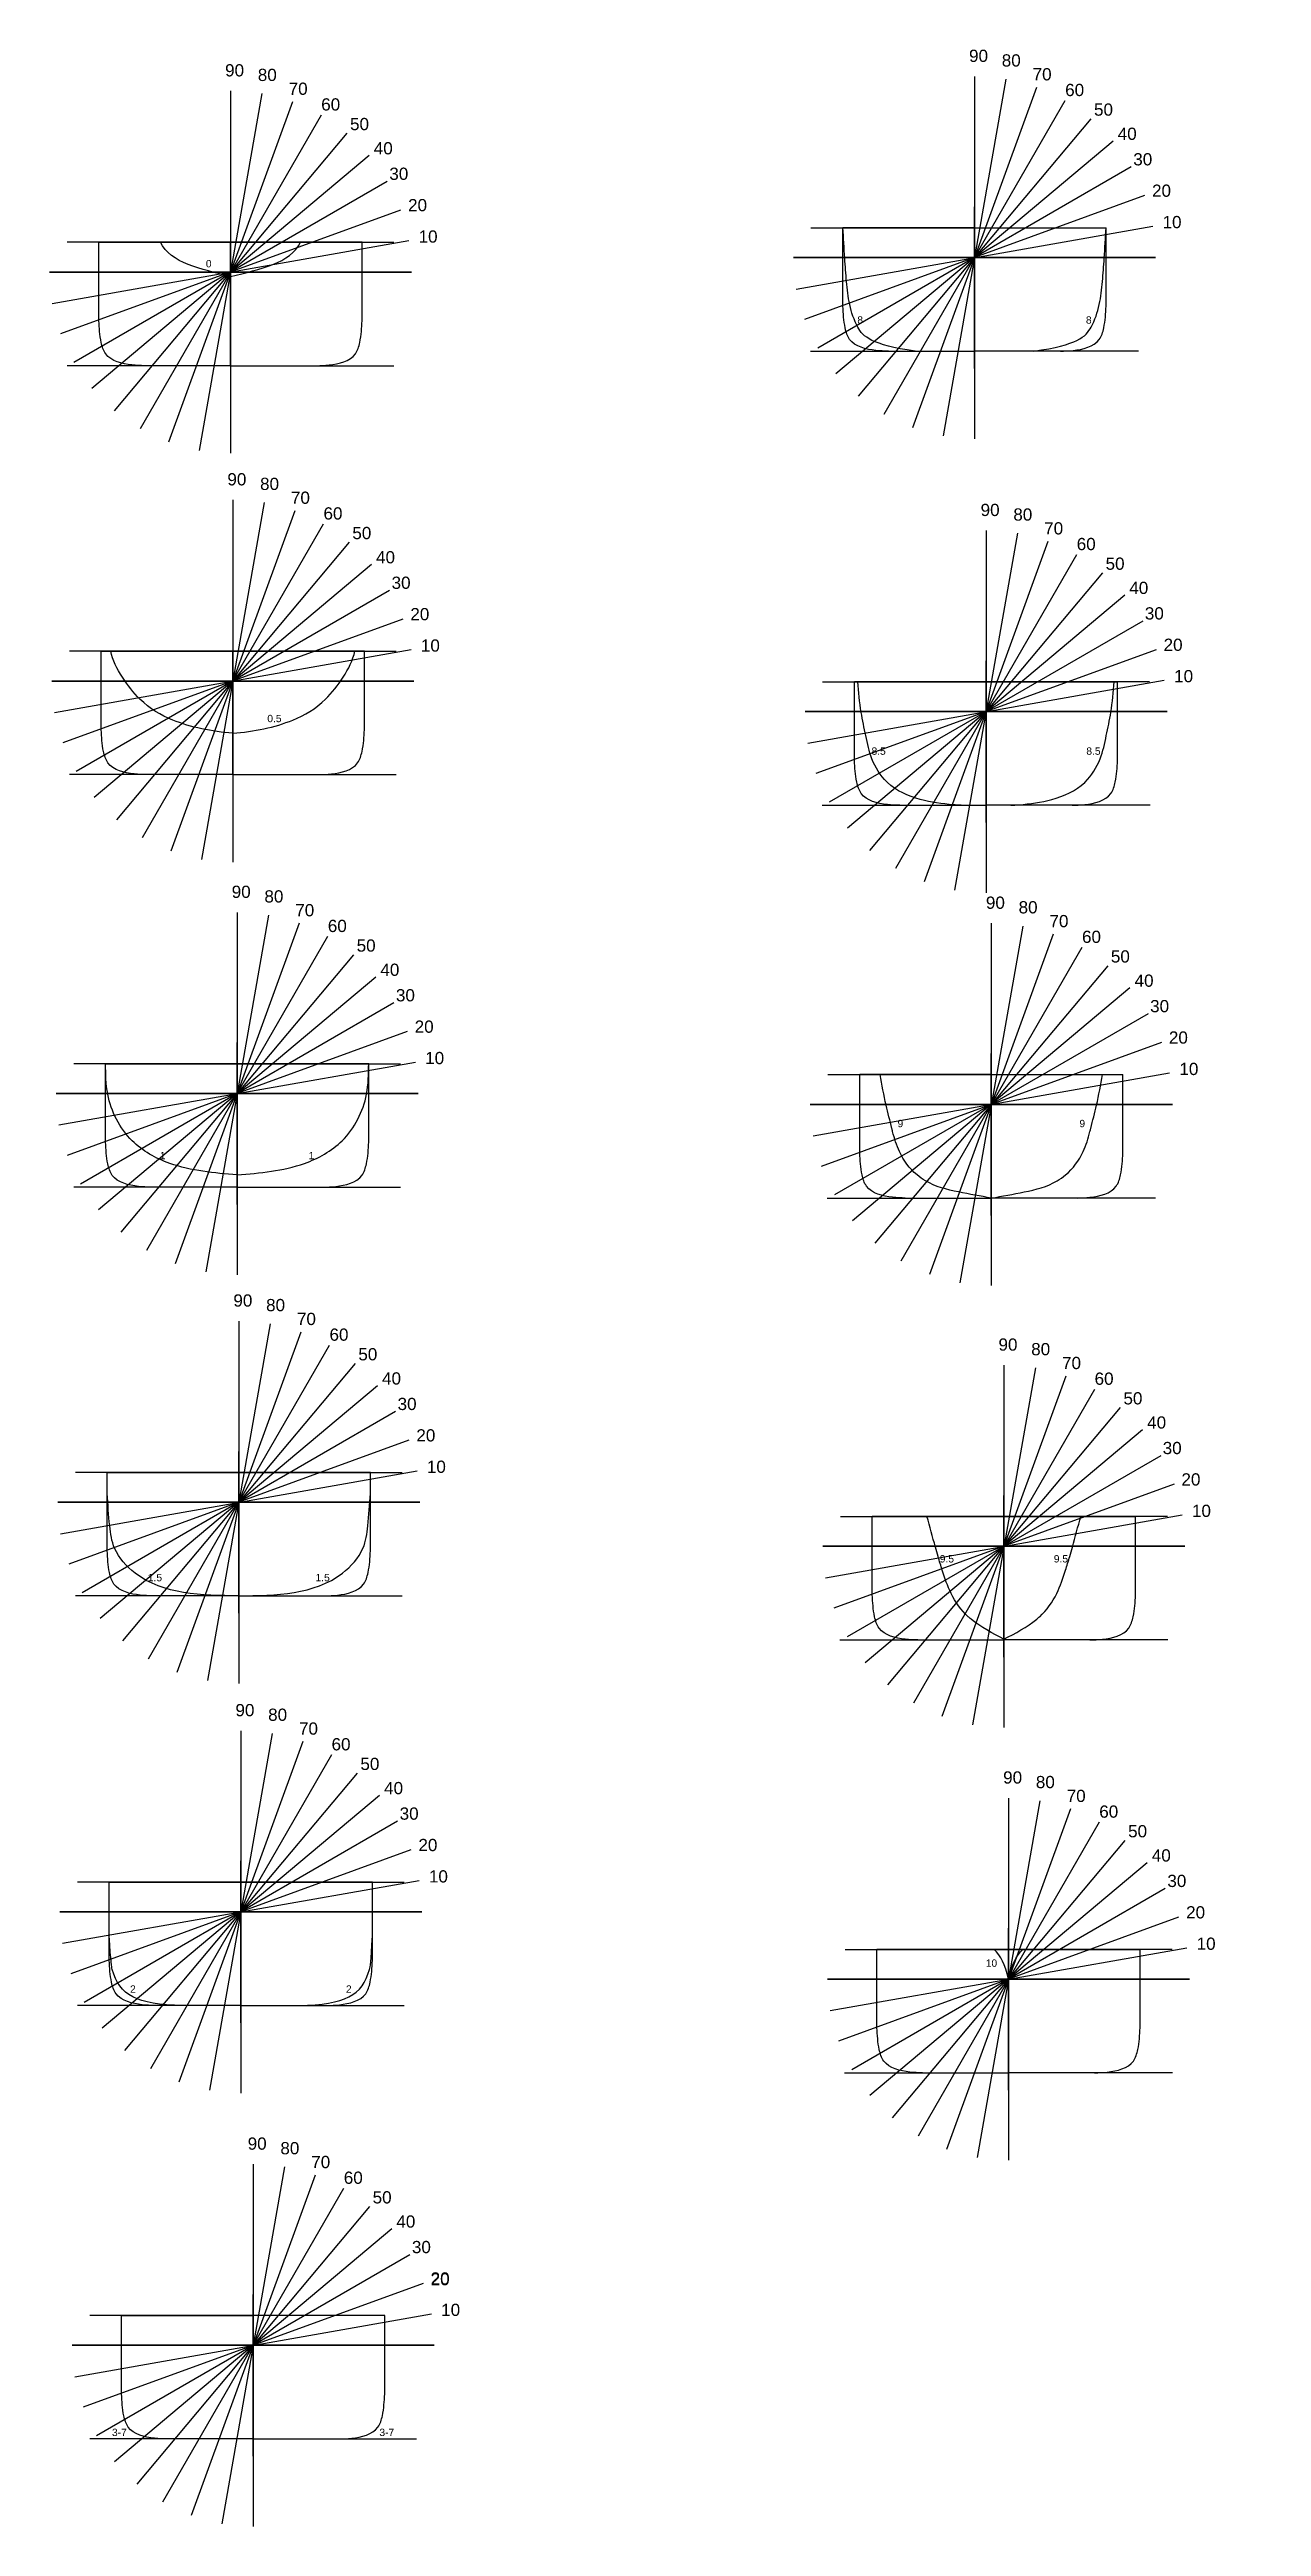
# Model space of a CAD drawing. Header units: millimetres. Extents: x 80505 to 348411, y -173374 to 99100.
# Drawn here: x 160811 to 210414, y -173374 to -72071 of the extents above; entities that cross this region are included whole.
import ezdxf

# ---------------------------------------------------------------- set-up
doc = ezdxf.new("R2010")
doc.units = ezdxf.units.MM
doc.header["$MEASUREMENT"] = 0
doc.styles.get("Standard").update_dxf_attribs({"font": 'arial.ttf', "height": 0.5})

msp = doc.modelspace()

# ---------------------------------------------------------------- texts
at = {"color": 7, "char_height": 500, "attachment_point": 1}
for s, width, heights, insert in [('90', 1428.119, [0], (167997.4, -72670.7)), ('80', 1450.568, [0.2], (169335.4, -72858)), ('90', 1428.119, [0], (198445.4, -72078.9)), ('80', 1450.568, [0.2], (199783.5, -72266.1)), ('70', 1450.568, [0.2], (201046.7, -72832.1)), ('70', 1450.568, [0.2], (170598.6, -73424)), ('60', 1450.568, [0.2], (202378.6, -73474.1)), ('60', 1450.568, [0.2], (171930.5, -74066)), ('50', 1450.568, [0.2], (173111.4, -74868.5)), ('50', 1450.568, [0.2], (203559.4, -74276.7)), ('40', 1450.568, [0.2], (174081.9, -75858.3)), ('40', 1450.568, [0.2], (204529.9, -75266.4)), ('30', 1450.568, [0.2], (174718.2, -76901.6)), ('30', 1450.568, [0.2], (205166.2, -76309.7)), ('20', 1450.568, [0.2], (205933.8, -77593.7)), ('20', 1450.568, [0.2], (175485.8, -78185.6)), ('10', 1450.568, [0.2], (206364.2, -78877.8)), ('10', 1450.568, [0.2], (175916.2, -79469.6)), ('90', 1428.119, [0], (168090.5, -89397.6)), ('80', 1450.568, [0.2], (169428.5, -89584.8)), ('70', 1450.568, [0.2], (170691.7, -90150.8)), ('60', 1450.568, [0.2], (172023.6, -90792.9)), ('90', 1428.119, [0], (198918.8, -90650.3)), ('80', 1450.568, [0.2], (200256.8, -90837.6)), ('50', 1450.568, [0.2], (173204.4, -91595.4)), ('70', 1450.568, [0.2], (201520, -91403.6)), ('60', 1450.568, [0.2], (202851.9, -92045.6)), ('40', 1450.568, [0.2], (174175, -92585.1)), ('50', 1450.568, [0.2], (204032.7, -92848.1)), ('30', 1450.568, [0.2], (174811.2, -93628.4)), ('40', 1450.568, [0.2], (205003.3, -93837.9)), ('20', 1450.568, [0.2], (175578.8, -94912.5)), ('30', 1450.568, [0.2], (205639.6, -94881.2)), ('10', 1450.568, [0.2], (176009.3, -96196.5)), ('20', 1450.568, [0.2], (206407.2, -96165.2)), ('10', 1450.568, [0.2], (206837.6, -97449.2)), ('90', 1428.119, [0], (168268, -106268.7)), ('80', 1450.568, [0.2], (169606, -106456)), ('70', 1450.568, [0.2], (170869.2, -107022)), ('90', 1428.119, [0], (199134.9, -106714.1)), ('80', 1450.568, [0.2], (200472.9, -106901.4)), ('60', 1450.568, [0.2], (172201.1, -107664)), ('70', 1450.568, [0.2], (201736.1, -107467.3)), ('60', 1450.568, [0.2], (203068, -108109.4)), ('50', 1450.568, [0.2], (173381.9, -108466.5)), ('50', 1450.568, [0.2], (204248.9, -108911.9)), ('40', 1450.568, [0.2], (174352.5, -109456.3)), ('40', 1450.568, [0.2], (205219.4, -109901.7)), ('30', 1450.568, [0.2], (174988.8, -110499.6)), ('30', 1450.568, [0.2], (205855.7, -110944.9)), ('20', 1450.568, [0.2], (175756.3, -111783.6)), ('20', 1450.568, [0.2], (206623.3, -112229)), ('10', 1450.568, [0.2], (176186.8, -113067.6)), ('10', 1450.568, [0.2], (207053.7, -113513)), ('90', 1428.119, [0], (168336.4, -122983.7)), ('80', 1450.568, [0.2], (169674.5, -123171)), ('70', 1450.568, [0.2], (170937.7, -123737)), ('60', 1450.568, [0.2], (172269.6, -124379)), ('50', 1450.568, [0.2], (173450.4, -125181.5)), ('90', 1428.119, [0], (199649.7, -124785.6)), ('80', 1450.568, [0.2], (200987.8, -124972.9)), ('70', 1450.568, [0.2], (202251, -125538.9)), ('40', 1450.568, [0.2], (174420.9, -126171.3)), ('60', 1450.568, [0.2], (203582.9, -126180.9)), ('30', 1450.568, [0.2], (175057.2, -127214.6)), ('50', 1450.568, [0.2], (204763.7, -126983.4)), ('20', 1450.568, [0.2], (175824.8, -128498.6)), ('40', 1450.568, [0.2], (205734.2, -127973.2)), ('30', 1450.568, [0.2], (206370.5, -129016.4)), ('10', 1450.568, [0.2], (176255.2, -129782.6)), ('20', 1450.568, [0.2], (207138.1, -130300.5)), ('10', 1450.568, [0.2], (207568.5, -131584.5)), ('90', 1428.119, [0], (168420.5, -139737.6)), ('80', 1450.568, [0.2], (169758.6, -139924.8)), ('70', 1450.568, [0.2], (171021.8, -140490.8)), ('60', 1450.568, [0.2], (172353.7, -141132.8)), ('50', 1450.568, [0.2], (173534.5, -141935.3)), ('90', 1428.119, [0], (199840.3, -142490.9)), ('80', 1450.568, [0.2], (201178.4, -142678.2)), ('40', 1450.568, [0.2], (174505, -142925.1)), ('70', 1450.568, [0.2], (202441.6, -143244.2)), ('30', 1450.568, [0.2], (175141.3, -143968.4)), ('60', 1450.568, [0.2], (203773.5, -143886.2)), ('50', 1450.568, [0.2], (204954.3, -144688.7)), ('20', 1450.568, [0.2], (175908.9, -145252.4)), ('40', 1450.568, [0.2], (205924.8, -145678.5)), ('10', 1450.568, [0.2], (176339.3, -146536.5)), ('30', 1450.568, [0.2], (206561.1, -146721.8)), ('20', 1450.568, [0.2], (207328.7, -148005.8)), ('10', 1450.568, [0.2], (207759.1, -149289.8)), ('90', 1428.119, [0], (168921.7, -157465.1)), ('80', 1450.568, [0.2], (170259.8, -157652.4)), ('70', 1450.568, [0.2], (171523, -158218.4)), ('60', 1450.568, [0.2], (172854.9, -158860.4)), ('50', 1450.568, [0.2], (174035.7, -159662.9)), ('40', 1450.568, [0.2], (175006.2, -160652.7)), ('30', 1450.568, [0.2], (175642.5, -161696)), ('20', 1450.568, [0.2], (176410.1, -162980)), ('20', 1450.568, [0.2], (176410.1, -163010)), ('10', 1450.568, [0.2], (176840.6, -164264))]:
    msp.add_mtext_dynamic_manual_height_columns(s, width=width, gutter_width=1, heights=heights, dxfattribs=dict(at, insert=insert))
at = {"char_height": 300}
for s, width, insert, attachment_point in [('0', 409.903, (167209.7, -80678.1), 1), ('8', 758.901, (194106.7, -82982.2), 3), ('8', 758.901, (203227.8, -82982.2), 1), ('0.5', 328.312, (170307.3, -99281.7), 3), ('8.5', 298.861, (195036.1, -100614.4), 3), ('8.5', 298.861, (203245.1, -100614.4), 1), ('9', 433.211, (195751.9, -115845.4), 3), ('9', 433.211, (202961.5, -115845.4), 1), ('1', 181.521, (165328.4, -117155.5), 1), ('1', 181.521, (171651.2, -117155.5), 3), ('9.5', 222.32, (197829.1, -133648), 3), ('9.5', 222.32, (201913.9, -133648), 1), ('1.5', 339.672, (164835.7, -134415.6), 1), ('1.5', 339.672, (172280.8, -134415.6), 3), ('10', 300, (199595.4, -150183.1), 3), ('2', 284.776, (164107.6, -151244.1), 1), ('2', 284.776, (173177.1, -151244.1), 3), ('3-7', 284.776, (163368.4, -169376.1), 1), ('3-7', 284.776, (174918.7, -169376.1), 3)]:
    msp.add_mtext_dynamic_manual_height_columns(s, width=width, gutter_width=1000, heights=[0], dxfattribs=dict(at, insert=insert, attachment_point=attachment_point))

# ---------------------------------------------------------------- linework, layer by layer
for p, q in [((169505.7, -73874.9), (166932.8, -88466.7)), ((168219.2, -73762.4), (168219.2, -88579.3)), ((168219.2, -73762.4), (168219.2, -88579.3)), ((201201.1, -73617.3), (196133.4, -87540.6)), ((199953.7, -73283.1), (197380.8, -87874.9)), ((198667.2, -73170.5), (198667.2, -87987.4)), ((198667.2, -73170.5), (198667.2, -87987.4)), ((171923.4, -74754.9), (164515, -87586.7)), ((170753.1, -74209.2), (165685.4, -88132.5)), ((203431.8, -74905.9), (193902.7, -86252.1)), ((202371.5, -74163.1), (194963, -86994.9)), ((172983.8, -75497.7), (163454.6, -86843.9)), ((204342.4, -75816.9), (192992, -85341)), ((173894.4, -76408.8), (162544, -85932.9)), ((205083.1, -76874.8), (192251.3, -84283.2)), ((174635.1, -77466.6), (161803.3, -84875.1)), ((175180.9, -78637), (161257.6, -83704.7)), ((205628.9, -78045.1), (191705.6, -83112.8)), ((198667.2, -85118.4), (198667.2, -78497.8)), ((160923.3, -82457.3), (175515.1, -79884.4)), ((168219.2, -79950.8), (161536.8, -79950.8)), ((162834.2, -79950.8), (168219.2, -79950.8)), ((173604.2, -79950.8), (168219.2, -79950.8)), ((168219.2, -79950.8), (174901.7, -79950.8)), ((168219.2, -84972.8), (168219.2, -79950.8)), ((191371.3, -81865.4), (205963.1, -79292.5)), ((191975.4, -79359), (198667.2, -79359)), ((198667.2, -79359), (193282.2, -79359)), ((198667.2, -79359), (204052.2, -79359)), ((206075.7, -80579), (191258.8, -80579)), ((191258.8, -80579), (206075.7, -80579)), ((191954.4, -80579), (198667.2, -80579)), ((205380.1, -80579), (198667.2, -80579)), ((175627.7, -81170.8), (160810.8, -81170.8)), ((160810.8, -81170.8), (175627.7, -81170.8)), ((168219.2, -81170.8), (161536.8, -81170.8)), ((168219.2, -81170.8), (174901.7, -81170.8)), ((168219.2, -85000.8), (161536.8, -85000.8)), ((168219.2, -85000.8), (168219.2, -84972.8)), ((168219.2, -85000.8), (174901.7, -85000.8)), ((191954.4, -84409), (198667.2, -84409)), ((198667.2, -84409), (198667.2, -84407.9)), ((205380.1, -84409), (198667.2, -84409)), ((170846.1, -90936), (165778.5, -104859.4)), ((169598.8, -90601.8), (167025.8, -105193.6)), ((168312.3, -90489.3), (168312.3, -105306.2)), ((168312.3, -90489.3), (168312.3, -105306.2)), ((172016.5, -91481.8), (164608.1, -104313.6)), ((200427.1, -91854.5), (197854.1, -106446.3)), ((199140.6, -91742), (199140.6, -106558.9)), ((199140.6, -91742), (199140.6, -106558.9)), ((173987.5, -93135.6), (162637.1, -102659.8)), ((173076.9, -92224.6), (163547.7, -103570.8)), ((202844.8, -92734.5), (195436.4, -105566.3)), ((201674.4, -92188.8), (196606.8, -106112.1)), ((174728.2, -94193.5), (161896.4, -101601.9)), ((203905.2, -93477.3), (194376, -104823.5)), ((204815.8, -94388.4), (193465.4, -103912.5)), ((175274, -95363.9), (161350.6, -100431.5)), ((205556.5, -95446.2), (192724.7, -102854.7)), ((161016.4, -99184.2), (175608.2, -96611.2)), ((168312.3, -96677.7), (161629.8, -96677.7)), ((162927.3, -96677.7), (168312.3, -96677.7)), ((173697.3, -96677.7), (168312.3, -96677.7)), ((168312.3, -96677.7), (174994.7, -96677.7)), ((168312.3, -101699.7), (168312.3, -96677.7)), ((206102.3, -96616.6), (192178.9, -101684.3)), ((199140.6, -103689.9), (199140.6, -97069.3)), ((175720.7, -97897.7), (160903.8, -97897.7)), ((160903.8, -97897.7), (175720.7, -97897.7)), ((168312.3, -97897.7), (161629.8, -97897.7)), ((168312.3, -97897.7), (174994.7, -97897.7)), ((191844.7, -100436.9), (206436.5, -97864)), ((192448.8, -97930.4), (199140.6, -97930.4)), ((199140.6, -97930.4), (193755.6, -97930.4)), ((199140.6, -97930.4), (204525.6, -97930.4)), ((205832.5, -97930.4), (199140.6, -97930.4)), ((206549.1, -99150.4), (191732.2, -99150.4)), ((191732.2, -99150.4), (206549.1, -99150.4)), ((192427.7, -99150.4), (199140.6, -99150.4)), ((192427.7, -99150.4), (199140.6, -99150.4)), ((205853.5, -99150.4), (199140.6, -99150.4)), ((205853.5, -99150.4), (199140.6, -99150.4)), ((168312.3, -101727.7), (161629.8, -101727.7)), ((168312.3, -101727.7), (168312.3, -101699.7)), ((168312.3, -101727.7), (174994.7, -101727.7)), ((192427.7, -102980.4), (199140.6, -102980.4)), ((205853.5, -102980.4), (199140.6, -102980.4)), ((168489.8, -107360.4), (168489.8, -122177.3)), ((168489.8, -107360.4), (168489.8, -122177.3)), ((172194, -108352.9), (164785.6, -121184.7)), ((171023.6, -107807.2), (165956, -121730.5)), ((169776.3, -107472.9), (167203.3, -122064.7)), ((201890.6, -108252.5), (196822.9, -122175.9)), ((200643.2, -107918.3), (198070.3, -122510.1)), ((199356.7, -107805.8), (199356.7, -122622.7)), ((199356.7, -107805.8), (199356.7, -122622.7)), ((173254.4, -109095.8), (163725.2, -120441.9)), ((203060.9, -108798.3), (195652.5, -121630.1)), ((174165, -110006.8), (162814.6, -119530.9)), ((204121.3, -109541.1), (194592.1, -120887.3)), ((174905.7, -111064.6), (162073.9, -118473.1)), ((205031.9, -110452.1), (193681.5, -119976.3)), ((175451.5, -112235), (161528.1, -117302.7)), ((205772.6, -111510), (192940.8, -118918.4)), ((168489.8, -119308.3), (168489.8, -112687.7)), ((206318.4, -112680.4), (192395.1, -117748)), ((199356.7, -119753.6), (199356.7, -113133.1)), ((161193.9, -116055.3), (175785.7, -113482.4)), ((168489.8, -113548.8), (161807.3, -113548.8)), ((163104.8, -113548.8), (168489.8, -113548.8)), ((173874.8, -113548.8), (168489.8, -113548.8)), ((168489.8, -113548.8), (175172.3, -113548.8)), ((192060.8, -116500.7), (206652.6, -113927.7)), ((192664.9, -113994.2), (199356.7, -113994.2)), ((199356.7, -113994.2), (193971.7, -113994.2)), ((199356.7, -113994.2), (204741.7, -113994.2)), ((175898.2, -114768.8), (161081.3, -114768.8)), ((161081.3, -114768.8), (175898.2, -114768.8)), ((168489.8, -114768.8), (161807.3, -114768.8)), ((168489.8, -114768.8), (175172.3, -114768.8)), ((206765.2, -115214.2), (191948.3, -115214.2)), ((191948.3, -115214.2), (206765.2, -115214.2)), ((192643.9, -115214.2), (199356.7, -115214.2)), ((206069.6, -115214.2), (199356.7, -115214.2)), ((168489.8, -118598.8), (161807.3, -118598.8)), ((168489.8, -118598.8), (168489.8, -118570.8)), ((168489.8, -118598.8), (175172.3, -118598.8)), ((192643.9, -119044.2), (199356.7, -119044.2)), ((206069.6, -119044.2), (199356.7, -119044.2)), ((171092.1, -124522.2), (166024.4, -138445.5)), ((169844.7, -124188), (167271.8, -138779.7)), ((168558.2, -124075.4), (168558.2, -138892.3)), ((168558.2, -124075.4), (168558.2, -138892.3)), ((172262.5, -125067.9), (164854, -137899.8)), ((173322.8, -125810.8), (163793.7, -137156.9)), ((202405.4, -126324.1), (197337.7, -140247.4)), ((201158, -125989.8), (198585.1, -140581.6)), ((199871.5, -125877.3), (199871.5, -140694.2)), ((199871.5, -125877.3), (199871.5, -140694.2)), ((174233.4, -126721.8), (162883, -136245.9)), ((204636.1, -127612.6), (195107, -138958.8)), ((203575.8, -126869.8), (196167.3, -139701.6)), ((174974.1, -127779.6), (162142.3, -135188.1)), ((205546.7, -128523.7), (194196.3, -138047.8)), ((175519.9, -128950), (161596.6, -134017.7)), ((168558.2, -136023.3), (168558.2, -129402.7)), ((206287.4, -129581.5), (193455.6, -136989.9)), ((161262.3, -132770.3), (175854.1, -130197.4)), ((168558.2, -130263.9), (161875.8, -130263.9)), ((163173.2, -130263.9), (168558.2, -130263.9)), ((173943.2, -130263.9), (168558.2, -130263.9)), ((168558.2, -130263.9), (175240.7, -130263.9)), ((175966.7, -131483.9), (161149.8, -131483.9)), ((161149.8, -131483.9), (175966.7, -131483.9)), ((168558.2, -131483.9), (161875.8, -131483.9)), ((168558.2, -131483.9), (175240.7, -131483.9)), ((206833.2, -130751.9), (192909.9, -135819.6)), ((199871.5, -137825.2), (199871.5, -131204.6)), ((192575.6, -134572.2), (207167.4, -131999.3)), ((193179.7, -132065.7), (199871.5, -132065.7)), ((199871.5, -132065.7), (194486.5, -132065.7)), ((199871.5, -132065.7), (205256.5, -132065.7)), ((206563.4, -132065.7), (199871.5, -132065.7)), ((207280, -133285.7), (192463.1, -133285.7)), ((192463.1, -133285.7), (207280, -133285.7)), ((193158.7, -133285.7), (199871.5, -133285.7)), ((206584.4, -133285.7), (199871.5, -133285.7)), ((168558.2, -135313.9), (161875.8, -135313.9)), ((168558.2, -135313.9), (168558.2, -135285.9)), ((168558.2, -135313.9), (175240.7, -135313.9)), ((193158.7, -137115.7), (199871.5, -137115.7)), ((206584.4, -137115.7), (199871.5, -137115.7)), ((172346.6, -141821.8), (164938.1, -154653.6)), ((171176.2, -141276), (166108.5, -155199.3)), ((169928.8, -140941.8), (167355.9, -155533.6)), ((168642.3, -140829.2), (168642.3, -155646.1)), ((168642.3, -140829.2), (168642.3, -155646.1)), ((173406.9, -142564.6), (163877.8, -153910.7)), ((174317.5, -143475.6), (162967.1, -152999.7)), ((201348.6, -143695.1), (198775.7, -158286.9)), ((200062.2, -143582.6), (200062.2, -158399.5)), ((200062.2, -143582.6), (200062.2, -158399.5)), ((175058.2, -144533.4), (162226.4, -151941.9)), ((203766.4, -144575.1), (196357.9, -157406.9)), ((202596, -144029.4), (197528.3, -157952.7)), ((175604, -145703.8), (161680.7, -150771.5)), ((204826.7, -145318), (195297.6, -156664.1)), ((168642.3, -152777.1), (168642.3, -146156.5)), ((205737.4, -146229), (194387, -155753.1)), ((161346.4, -149524.1), (175938.2, -146951.2)), ((168642.3, -147017.7), (161959.9, -147017.7)), ((163257.3, -147017.7), (168642.3, -147017.7)), ((174027.3, -147017.7), (168642.3, -147017.7)), ((168642.3, -147017.7), (175324.8, -147017.7)), ((206478.1, -147286.8), (193646.3, -154695.3)), ((176050.8, -148237.7), (161233.9, -148237.7)), ((161233.9, -148237.7), (176050.8, -148237.7)), ((168642.3, -148237.7), (161959.9, -148237.7)), ((168642.3, -148237.7), (175324.8, -148237.7)), ((207023.8, -148457.2), (193100.5, -153524.9)), ((200062.2, -155530.5), (200062.2, -148909.9)), ((192766.3, -152277.5), (207358.1, -149704.6)), ((193370.3, -149771), (200062.2, -149771)), ((200062.2, -149771), (194677.2, -149771)), ((200062.2, -149771), (205447.2, -149771)), ((206754, -149771), (200062.2, -149771)), ((207470.6, -150991), (192653.7, -150991)), ((192653.7, -150991), (207470.6, -150991)), ((193349.3, -150991), (200062.2, -150991)), ((206775, -150991), (200062.2, -150991)), ((168642.3, -152067.7), (161959.9, -152067.7)), ((168642.3, -152067.7), (168642.3, -152039.7)), ((168642.3, -152067.7), (175324.8, -152067.7)), ((193349.3, -154821), (200062.2, -154821)), ((206775, -154821), (200062.2, -154821)), ((171677.4, -159003.6), (166609.7, -172926.9)), ((170430, -158669.3), (167857.1, -173261.1)), ((169143.6, -158556.8), (169143.6, -173373.7)), ((169143.6, -158556.8), (169143.6, -173373.7)), ((172847.8, -159549.3), (165439.3, -172381.1)), ((173908.1, -160292.2), (164379, -171638.3)), ((174818.8, -161203.2), (163468.4, -170727.3)), ((175559.5, -162261), (162727.7, -169669.5)), ((176105.2, -163431.4), (162181.9, -168499.1)), ((169143.6, -170504.7), (169143.6, -163884.1)), ((161847.7, -167251.7), (176439.5, -164678.8)), ((169143.6, -164745.2), (162461.1, -164745.2)), ((163758.6, -164745.2), (169143.6, -164745.2)), ((174528.6, -164745.2), (169143.6, -164745.2)), ((176552, -165965.2), (161735.1, -165965.2)), ((161735.1, -165965.2), (176552, -165965.2)), ((169143.6, -165965.2), (162461.1, -165965.2)), ((169143.6, -165965.2), (175826, -165965.2)), ((169143.6, -169795.2), (162461.1, -169795.2)), ((169143.6, -169795.2), (169143.6, -169767.2)), ((169143.6, -169795.2), (175826, -169795.2))]:
    msp.add_line(p, q)
for points in [[(168219.2, -85000.8), (164391.4, -85000.8)], [(168219.2, -85000.8), (172047, -85000.8)], [(194839.5, -84409), (198667.2, -84409)], [(202495, -84409), (198667.2, -84409)], [(168312.3, -101727.7), (164484.5, -101727.7)], [(168312.3, -101727.7), (172140.1, -101727.7)], [(195312.8, -102980.4), (199140.6, -102980.4)], [(202968.4, -102980.4), (199140.6, -102980.4)], [(168489.8, -118598.8), (164662, -118598.8)], [(168489.8, -118598.8), (172317.6, -118598.8)], [(195528.9, -119044.2), (199356.7, -119044.2)], [(203184.5, -119044.2), (199356.7, -119044.2)], [(168558.2, -135313.9), (164730.5, -135313.9)], [(168558.2, -135313.9), (172386, -135313.9)], [(196043.8, -137115.7), (199871.5, -137115.7)], [(203699.3, -137115.7), (199871.5, -137115.7)], [(168642.3, -152067.7), (164814.6, -152067.7)], [(168642.3, -152067.7), (172470.1, -152067.7)], [(196234.4, -154821), (200062.2, -154821)], [(203889.9, -154821), (200062.2, -154821)], [(169143.6, -169795.2), (165315.8, -169795.2)], [(169143.6, -169795.2), (172971.3, -169795.2)]]:
    msp.add_lwpolyline(points)
for points, knots in [([(164697.2, -85000.8), (164528.4, -84995), (163980, -84976), (163136.1, -84776.1), (162872.6, -83917.8), (162849.2, -83457), (162834.2, -83161.6), (162834.2, -82091.3), (162834.2, -81021.1), (162834.2, -79950.8)], [0, 0, 0, 0, 516.89005331, 1679.39462107, 2180.11143162, 3074.34377261, 3074.34377261, 3074.34377261, 3075.23469924, 3075.23469924, 3075.23469924, 3075.23469924]), ([(171741.2, -85000.8), (171910, -84995), (172458.4, -84976), (173302.4, -84776.1), (173565.9, -83917.8), (173589.2, -83457), (173604.2, -83161.6), (173604.2, -82091.3), (173604.2, -81021.1), (173604.2, -79950.8)], [0, 0, 0, 0, 516.89005331, 1679.39462107, 2180.11143162, 3074.34377261, 3074.34377261, 3074.34377261, 3075.23469924, 3075.23469924, 3075.23469924, 3075.23469924]), ([(196239.9, -84409), (194434.3, -84142.1), (193891.3, -83605.3), (193528, -82515.4), (193425.8, -81563.7), (193347.3, -80508.5), (193305.8, -79775.4), (193282.2, -79359)], [0.9434732, 0.9434732, 0.9434732, 0.9434732, 2.39845447, 3.4053802, 4.3617608, 5.3145903, 6.56683755, 6.56683755, 6.56683755, 6.56683755]), ([(195145.2, -84409), (194976.5, -84403.1), (194428.1, -84384.1), (193584.1, -84184.3), (193320.6, -83326), (193297.2, -82865.1), (193282.2, -82569.7), (193282.2, -81499.5), (193282.2, -80429.2), (193282.2, -79359)], [0, 0, 0, 0, 516.89005331, 1679.39462107, 2180.11143162, 3074.34377261, 3074.34377261, 3074.34377261, 3075.23469924, 3075.23469924, 3075.23469924, 3075.23469924]), ([(201094.6, -84409), (202900.2, -84142.1), (203443.2, -83605.3), (203806.4, -82515.4), (203908.6, -81563.7), (203987.2, -80508.5), (204028.7, -79775.4), (204052.2, -79359)], [0.9434732, 0.9434732, 0.9434732, 0.9434732, 2.39845447, 3.4053802, 4.3617608, 5.3145903, 6.56683755, 6.56683755, 6.56683755, 6.56683755]), ([(202189.2, -84409), (202358, -84403.1), (202906.4, -84384.1), (203750.4, -84184.3), (204013.9, -83326), (204037.3, -82865.1), (204052.2, -82569.7), (204052.2, -81499.5), (204052.2, -80429.2), (204052.2, -79359)], [0, 0, 0, 0, 516.89005331, 1679.39462107, 2180.11143162, 3074.34377261, 3074.34377261, 3074.34377261, 3075.23469924, 3075.23469924, 3075.23469924, 3075.23469924]), ([(164790.3, -101727.7), (164621.5, -101721.9), (164073.1, -101702.9), (163229.1, -101503), (162965.6, -100644.7), (162942.3, -100183.9), (162927.3, -99888.5), (162927.3, -98818.2), (162927.3, -97748), (162927.3, -96677.7)], [0, 0, 0, 0, 516.89005331, 1679.39462107, 2180.11143162, 3074.34377261, 3074.34377261, 3074.34377261, 3075.23469924, 3075.23469924, 3075.23469924, 3075.23469924]), ([(168312.3, -100028.5), (167452, -99972.2), (166039.1, -99682.5), (164638.2, -98873.4), (163747.5, -97734.9), (163397.6, -97050.7), (163314.2, -96677.7)], [0.21848142, 0.21848142, 0.21848142, 0.21848142, 2.8316898, 4.54413523, 5.64181566, 6.78885544, 6.78885544, 6.78885544, 6.78885544]), ([(168312.3, -100028.5), (169172.6, -99972.2), (170585.5, -99682.5), (171986.4, -98873.4), (172877.1, -97734.9), (173226.9, -97050.7), (173310.4, -96677.7)], [0.21848142, 0.21848142, 0.21848142, 0.21848142, 2.8316898, 4.54413523, 5.64181566, 6.78885544, 6.78885544, 6.78885544, 6.78885544]), ([(171834.3, -101727.7), (172003.1, -101721.9), (172551.5, -101702.9), (173395.4, -101503), (173658.9, -100644.7), (173682.3, -100183.9), (173697.3, -99888.5), (173697.3, -98818.2), (173697.3, -97748), (173697.3, -96677.7)], [0, 0, 0, 0, 516.89005331, 1679.39462107, 2180.11143162, 3074.34377261, 3074.34377261, 3074.34377261, 3075.23469924, 3075.23469924, 3075.23469924, 3075.23469924]), ([(195618.6, -102980.4), (195449.8, -102974.6), (194901.4, -102955.6), (194057.5, -102755.7), (193794, -101897.4), (193770.6, -101436.6), (193755.6, -101141.2), (193755.6, -100070.9), (193755.6, -99000.7), (193755.6, -97930.4)], [0, 0, 0, 0, 516.89005331, 1679.39462107, 2180.11143162, 3074.34377261, 3074.34377261, 3074.34377261, 3075.23469924, 3075.23469924, 3075.23469924, 3075.23469924]), ([(202662.6, -102980.4), (202831.4, -102974.6), (203379.8, -102955.6), (204223.7, -102755.7), (204487.3, -101897.4), (204510.6, -101436.6), (204525.6, -101141.2), (204525.6, -100070.9), (204525.6, -99000.7), (204525.6, -97930.4)], [0, 0, 0, 0, 516.89005331, 1679.39462107, 2180.11143162, 3074.34377261, 3074.34377261, 3074.34377261, 3075.23469924, 3075.23469924, 3075.23469924, 3075.23469924]), ([(164967.8, -118598.8), (164799, -118593), (164250.6, -118574), (163406.7, -118374.2), (163143.1, -117515.8), (163119.8, -117055), (163104.8, -116759.6), (163104.8, -115689.3), (163104.8, -114619.1), (163104.8, -113548.8)], [0, 0, 0, 0, 516.89005331, 1679.39462107, 2180.11143162, 3074.34377261, 3074.34377261, 3074.34377261, 3075.23469924, 3075.23469924, 3075.23469924, 3075.23469924]), ([(172011.8, -118598.8), (172180.6, -118593), (172729, -118574), (173572.9, -118374.2), (173836.4, -117515.8), (173859.8, -117055), (173874.8, -116759.6), (173874.8, -115689.3), (173874.8, -114619.1), (173874.8, -113548.8)], [0, 0, 0, 0, 516.89005331, 1679.39462107, 2180.11143162, 3074.34377261, 3074.34377261, 3074.34377261, 3075.23469924, 3075.23469924, 3075.23469924, 3075.23469924]), ([(195834.7, -119044.2), (195665.9, -119038.4), (195117.5, -119019.4), (194273.6, -118819.5), (194010.1, -117961.2), (193986.7, -117500.4), (193971.7, -117205), (193971.7, -116134.7), (193971.7, -115064.5), (193971.7, -113994.2)], [0, 0, 0, 0, 516.89005331, 1679.39462107, 2180.11143162, 3074.34377261, 3074.34377261, 3074.34377261, 3075.23469924, 3075.23469924, 3075.23469924, 3075.23469924]), ([(202878.7, -119044.2), (203047.5, -119038.4), (203595.9, -119019.4), (204439.9, -118819.5), (204703.4, -117961.2), (204726.7, -117500.4), (204741.7, -117205), (204741.7, -116134.7), (204741.7, -115064.5), (204741.7, -113994.2)], [0, 0, 0, 0, 516.89005331, 1679.39462107, 2180.11143162, 3074.34377261, 3074.34377261, 3074.34377261, 3075.23469924, 3075.23469924, 3075.23469924, 3075.23469924]), ([(165036.2, -135313.9), (164867.5, -135308), (164319.1, -135289), (163475.1, -135089.2), (163211.6, -134230.8), (163188.2, -133770), (163173.2, -133474.6), (163173.2, -132404.4), (163173.2, -131334.1), (163173.2, -130263.9)], [0, 0, 0, 0, 516.89005331, 1679.39462107, 2180.11143162, 3074.34377261, 3074.34377261, 3074.34377261, 3075.23469924, 3075.23469924, 3075.23469924, 3075.23469924]), ([(172080.2, -135313.9), (172249, -135308), (172797.4, -135289), (173641.4, -135089.2), (173904.9, -134230.8), (173928.3, -133770), (173943.2, -133474.6), (173943.2, -132404.4), (173943.2, -131334.1), (173943.2, -130263.9)], [0, 0, 0, 0, 516.89005331, 1679.39462107, 2180.11143162, 3074.34377261, 3074.34377261, 3074.34377261, 3075.23469924, 3075.23469924, 3075.23469924, 3075.23469924]), ([(168558.2, -135313.9), (167021.3, -135295.6), (165021.9, -135271.8), (163416.2, -133516.9), (163247.8, -132330.1), (163201.2, -131570.6), (163173.2, -131127.7)], [0, 0, 0, 0, 4.4057148, 5.73170551, 6.68732182, 8.03053322, 8.03053322, 8.03053322, 8.03053322]), ([(168558.2, -135313.9), (170095.1, -135295.6), (172094.6, -135271.8), (173700.3, -133516.9), (173868.6, -132330.1), (173915.3, -131570.6), (173943.2, -131127.7)], [0, 0, 0, 0, 4.4057148, 5.73170551, 6.68732182, 8.03053322, 8.03053322, 8.03053322, 8.03053322]), ([(196349.5, -137115.7), (196180.7, -137109.9), (195632.4, -137090.9), (194788.4, -136891), (194524.9, -136032.7), (194501.5, -135571.9), (194486.5, -135276.5), (194486.5, -134206.2), (194486.5, -133136), (194486.5, -132065.7)], [0, 0, 0, 0, 516.89005331, 1679.39462107, 2180.11143162, 3074.34377261, 3074.34377261, 3074.34377261, 3075.23469924, 3075.23469924, 3075.23469924, 3075.23469924]), ([(203393.5, -137115.7), (203562.3, -137109.9), (204110.7, -137090.9), (204954.7, -136891), (205218.2, -136032.7), (205241.6, -135571.9), (205256.5, -135276.5), (205256.5, -134206.2), (205256.5, -133136), (205256.5, -132065.7)], [0, 0, 0, 0, 516.89005331, 1679.39462107, 2180.11143162, 3074.34377261, 3074.34377261, 3074.34377261, 3075.23469924, 3075.23469924, 3075.23469924, 3075.23469924]), ([(165120.3, -152067.7), (164951.5, -152061.8), (164403.2, -152042.8), (163559.2, -151843), (163295.7, -150984.6), (163272.3, -150523.8), (163257.3, -150228.4), (163257.3, -149158.2), (163257.3, -148087.9), (163257.3, -147017.7)], [0, 0, 0, 0, 516.89005331, 1679.39462107, 2180.11143162, 3074.34377261, 3074.34377261, 3074.34377261, 3075.23469924, 3075.23469924, 3075.23469924, 3075.23469924]), ([(172164.3, -152067.7), (172333.1, -152061.8), (172881.5, -152042.8), (173725.5, -151843), (173989, -150984.6), (174012.4, -150523.8), (174027.3, -150228.4), (174027.3, -149158.2), (174027.3, -148087.9), (174027.3, -147017.7)], [0, 0, 0, 0, 516.89005331, 1679.39462107, 2180.11143162, 3074.34377261, 3074.34377261, 3074.34377261, 3075.23469924, 3075.23469924, 3075.23469924, 3075.23469924]), ([(166261.4, -152067.7), (164366.2, -152023.8), (163580.8, -151618), (163318.7, -150331.1), (163257.3, -149217.7)], [0.87459459, 0.87459459, 0.87459459, 0.87459459, 3.23605045, 3.51769343, 3.51769343, 3.51769343, 3.51769343]), ([(171023.3, -152067.7), (172918.5, -152023.8), (173703.9, -151618), (173966, -150331.1), (174027.3, -149217.7)], [0.87459459, 0.87459459, 0.87459459, 0.87459459, 3.23605045, 3.51769343, 3.51769343, 3.51769343, 3.51769343]), ([(196540.2, -154821), (196371.4, -154815.2), (195823, -154796.2), (194979, -154596.4), (194715.5, -153738), (194692.1, -153277.2), (194677.2, -152981.8), (194677.2, -151911.6), (194677.2, -150841.3), (194677.2, -149771)], [0, 0, 0, 0, 516.89005331, 1679.39462107, 2180.11143162, 3074.34377261, 3074.34377261, 3074.34377261, 3075.23469924, 3075.23469924, 3075.23469924, 3075.23469924]), ([(203584.2, -154821), (203752.9, -154815.2), (204301.3, -154796.2), (205145.3, -154596.4), (205408.8, -153738), (205432.2, -153277.2), (205447.2, -152981.8), (205447.2, -151911.6), (205447.2, -150841.3), (205447.2, -149771)], [0, 0, 0, 0, 516.89005331, 1679.39462107, 2180.11143162, 3074.34377261, 3074.34377261, 3074.34377261, 3075.23469924, 3075.23469924, 3075.23469924, 3075.23469924]), ([(165621.6, -169795.2), (165452.8, -169789.4), (164904.4, -169770.4), (164060.4, -169570.6), (163796.9, -168712.2), (163773.5, -168251.4), (163758.6, -167956), (163758.6, -166885.7), (163758.6, -165815.5), (163758.6, -164745.2)], [0, 0, 0, 0, 516.89005331, 1679.39462107, 2180.11143162, 3074.34377261, 3074.34377261, 3074.34377261, 3075.23469924, 3075.23469924, 3075.23469924, 3075.23469924]), ([(172665.6, -169795.2), (172834.4, -169789.4), (173382.7, -169770.4), (174226.7, -169570.6), (174490.2, -168712.2), (174513.6, -168251.4), (174528.6, -167956), (174528.6, -166885.7), (174528.6, -165815.5), (174528.6, -164745.2)], [0, 0, 0, 0, 516.89005331, 1679.39462107, 2180.11143162, 3074.34377261, 3074.34377261, 3074.34377261, 3075.23469924, 3075.23469924, 3075.23469924, 3075.23469924])]:
    msp.add_open_spline(points, degree=3, knots=knots)
for points in [[(168219.2, -81350.8), (166996.7, -81052.5), (165774.2, -80810.2), (165350.2, -79950.8)], [(168219.2, -81350.8), (169441.7, -81052.5), (170664.2, -80810.2), (171088.2, -79950.8)], [(200062.2, -150993), (199909.9, -150369.5), (199757.6, -150048), (199473.3, -149771)], [(200062.2, -150993), (200214.4, -150369.5), (200366.7, -150048), (200651.1, -149771)]]:
    msp.add_open_spline(points, degree=3)
for points in [[(198127.6, -102980.4), (197794.6, -102956), (196448.6, -102743.6), (195102.6, -102044.4), (195087.9, -102030.4), (194470.9, -101080.4), (194218.7, -100130.4), (194031.6, -99180.4), (193892, -97930.4)], [(200153.6, -102980.4), (200486.6, -102956), (201832.6, -102743.6), (203178.6, -102044.4), (203193.3, -102030.4), (203810.3, -101080.4), (204062.5, -100130.4), (204249.6, -99180.4), (204389.2, -97930.4)], [(168489.8, -118098.8), (165729.5, -117625.1), (164191, -116698.8), (163195, -114798.8), (163104.8, -113548.8)], [(168489.8, -118098.8), (171250.1, -117625.1), (172788.6, -116698.8), (173784.6, -114798.8), (173874.8, -113548.8)], [(199356.7, -119044.2), (198010.7, -118793.7), (196664.7, -118343.1), (196314.9, -118094.2), (195596.3, -117144.2), (195318.7, -116326.7), (195286.1, -116194.2), (195053.1, -115244.2), (194800.8, -113994.2)], [(199356.7, -119044.2), (200702.7, -118793.7), (202048.7, -118343.1), (202398.6, -118094.2), (203117.2, -117144.2), (203394.7, -116326.7), (203427.3, -116194.2), (203660.4, -115244.2), (203912.7, -113994.2)], [(199871.5, -137087.7), (198525.5, -136266), (198406.6, -136165.7), (197711, -135215.7), (197348.7, -134265.7), (197179.5, -133704.4), (197069.6, -133315.7), (196723.9, -132065.7)], [(199871.5, -137087.7), (201217.5, -136266), (201336.5, -136165.7), (202032.1, -135215.7), (202394.4, -134265.7), (202563.5, -133704.4), (202673.5, -133315.7), (203019.2, -132065.7)]]:
    msp.add_spline(points, degree=3)

msp.set_redraw_order([(e.dxf.handle, doc.entitydb.next_handle()) for e in msp.query("TEXT MTEXT ATTDEF DIMENSION ARC_DIMENSION")])  # texts and dimensions are drawn at this point

doc.saveas('drawing.dxf')
